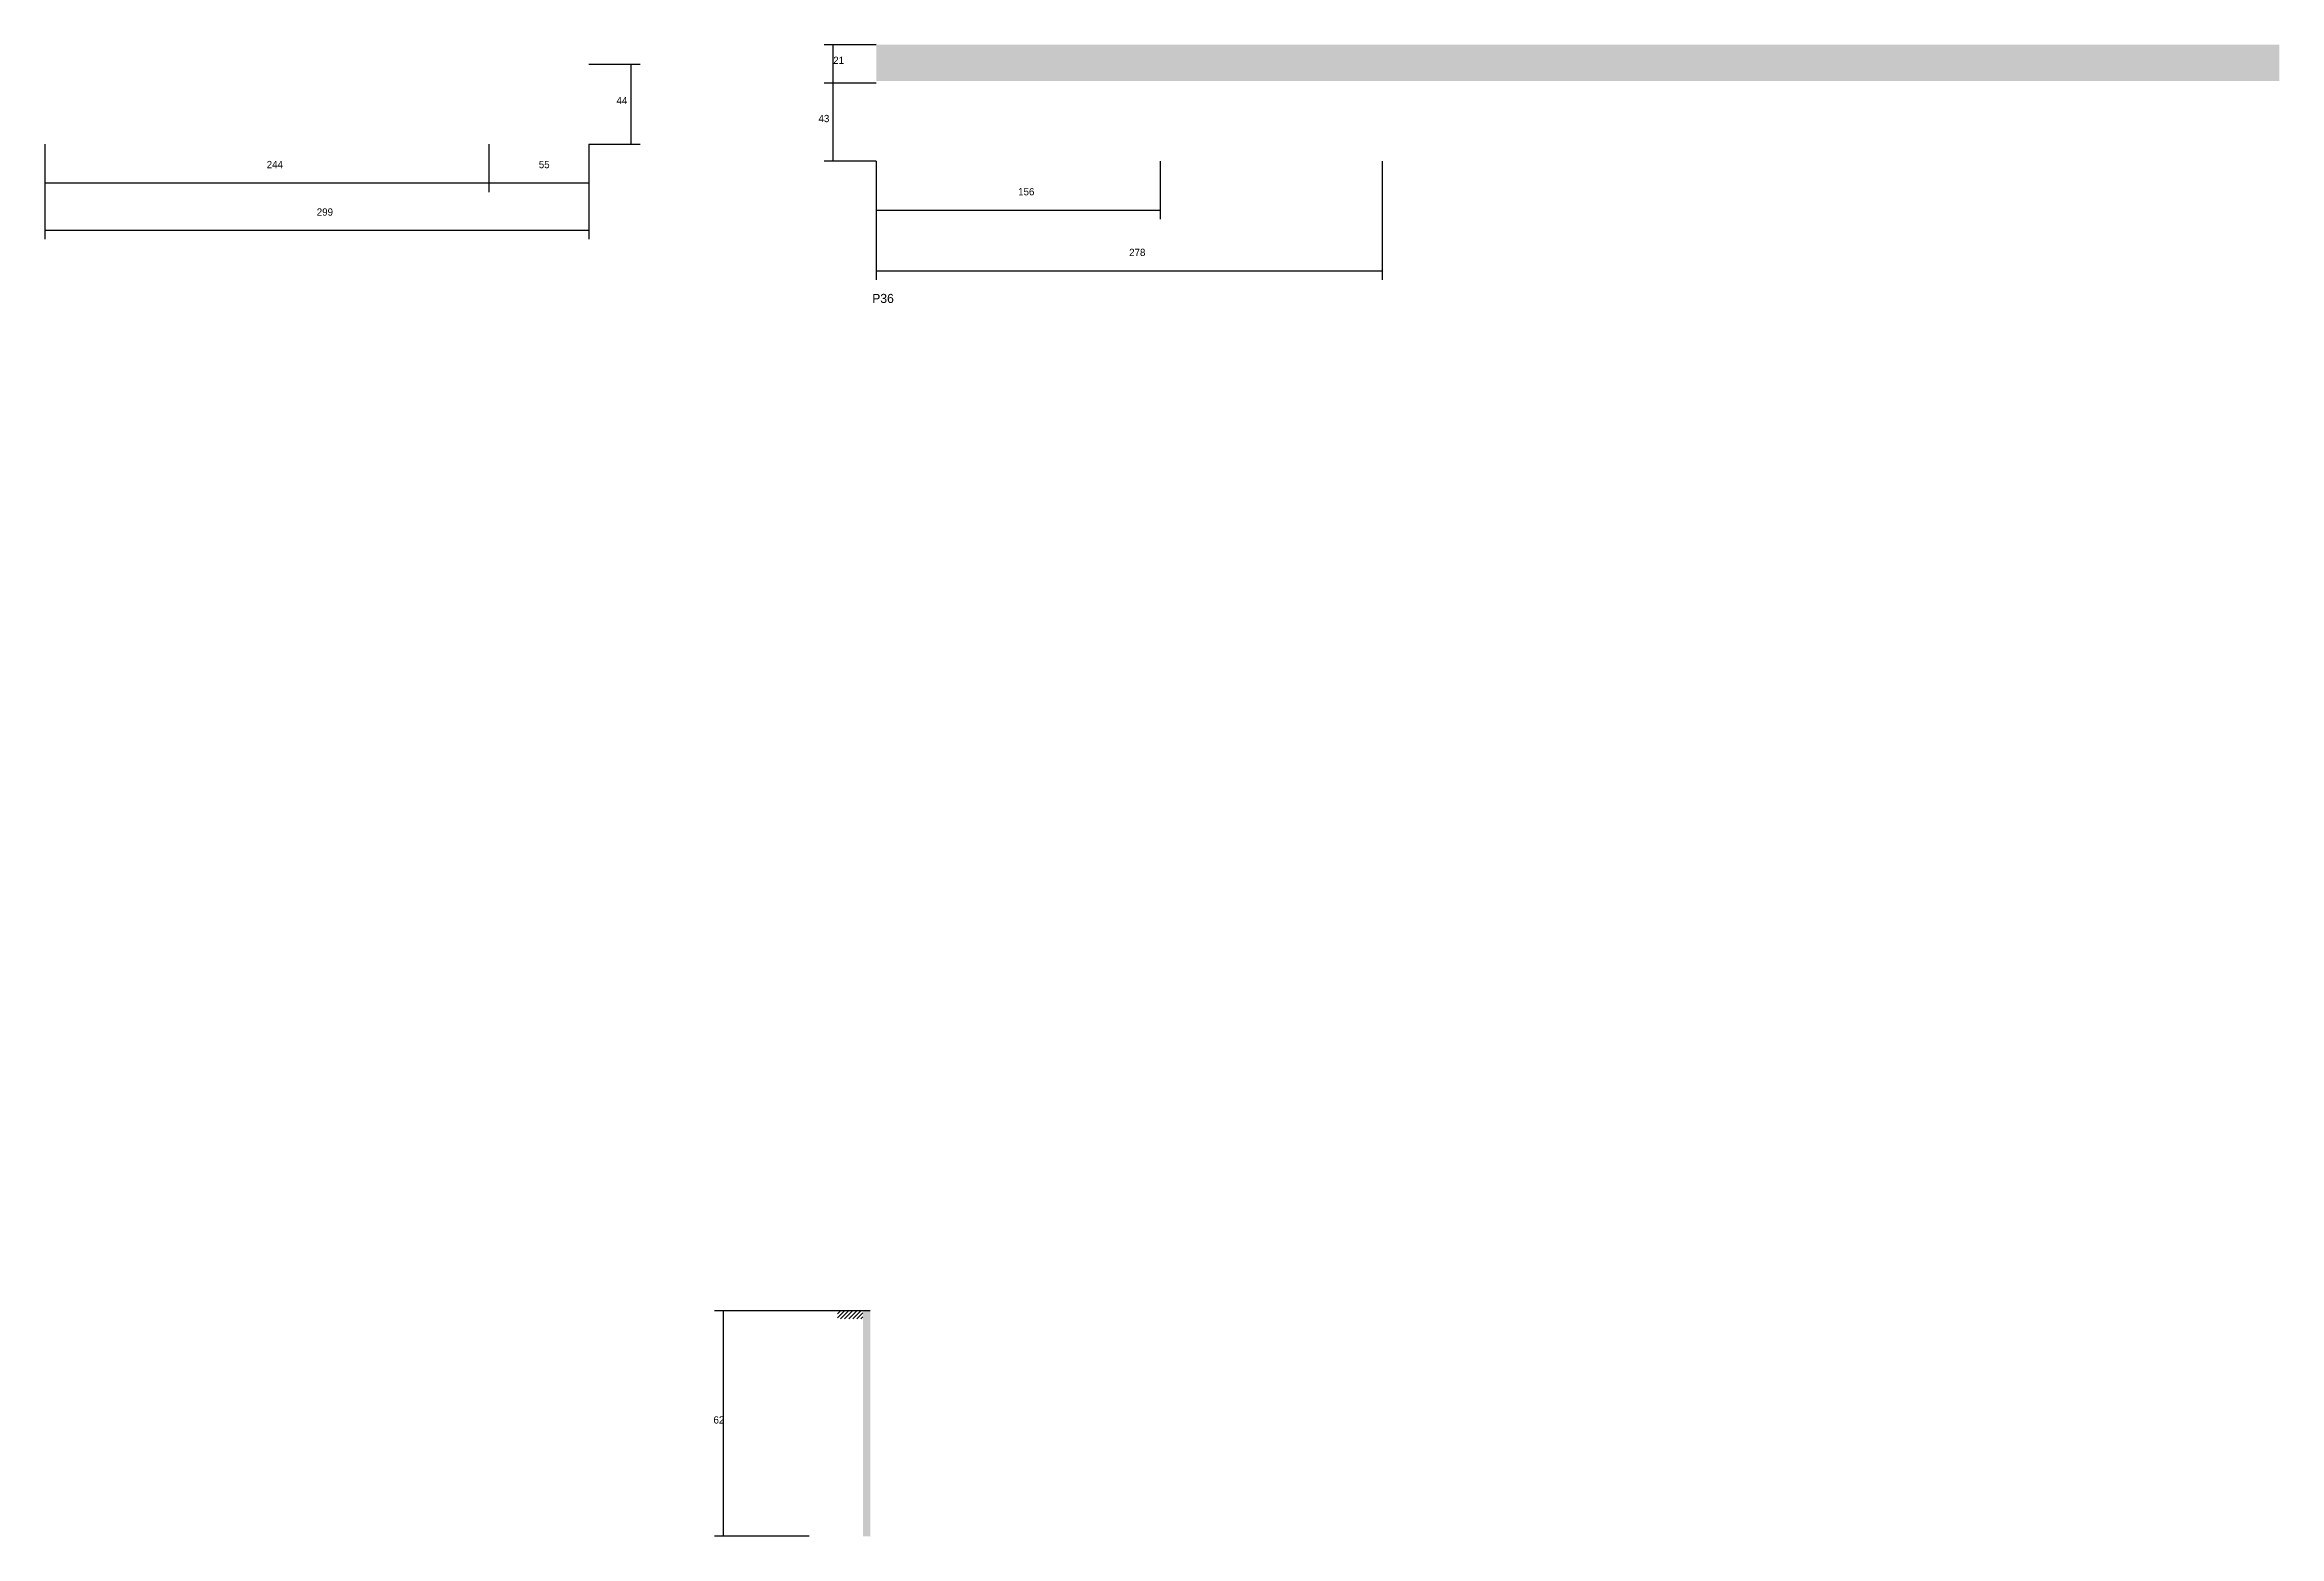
# Model space of a CAD drawing. Header units: metres. Extents: x 138861 to 140089, y 30751 to 32037.
# Drawn here: x 138861 to 140089, y 30751 to 31571 of the extents above; entities that cross this region are included whole.
import ezdxf

# ---------------------------------------------------------------- set-up
doc = ezdxf.new("R2010")
doc.units = ezdxf.units.M
for name, color, linetype in [('COTA', 2, 'Continuous'), ('Hachura', 8, 'Continuous'), ('NOMENCLATURA', 7, 'Continuous')]:
    doc.layers.add(name, color=color, linetype=linetype)

msp = doc.modelspace()

# ---------------------------------------------------------------- texts
at = {"layer": 'COTA'}
for s, p in [('21', (139294.3, 31560.5)), ('44', (139175.2, 31538.4)), ('43', (139286.2, 31528.5)), ('244', (138983, 31503.2)), ('55', (139132.5, 31503.2)), ('156', (139395.9, 31488.3)), ('299', (139010.5, 31477.1)), ('278', (139456.9, 31454.9)), ('62', (139228.5, 30813.1))]:
    msp.add_text(s, height=4, dxfattribs=at).set_placement(p)
at = {"layer": 'NOMENCLATURA'}
msp.add_text('P36', height=5, dxfattribs=at).set_placement((139315.7, 31429.1))

# ---------------------------------------------------------------- hatches: boundary and pattern name
at = {"layer": 'COTA'}
h = msp.add_hatch(dxfattribs=at)
h.set_pattern_fill('AR-CONC', scale=0.03)
h.paths.add_polyline_path([(139317.9, 31571.1), (139317.9, 31551.1), (139317.9, 31551.1), (140088.9, 31551.1), (140088.9, 31551.1), (140088.9, 31571.1), (140088.9, 31571.1), (139317.9, 31571.1)])
at = {"layer": 'Hachura'}
h = msp.add_hatch(dxfattribs=at)
h.set_pattern_fill('ANSI31', scale=0.5)
h.paths.add_polyline_path([(139310.6, 30870.7), (139310.6, 30875.1), (139310.6, 30875.1), (139296.6, 30875.1), (139296.6, 30875.1), (139296.6, 30870.7), (139296.6, 30870.7), (139310.6, 30870.7)])
h = msp.add_hatch(color=8, dxfattribs=at)
h.dxf.hatch_style = 1
h.paths.add_polyline_path([(139310.6, 30875.1), (139314.6, 30875.1), (139314.6, 30875.1), (139314.6, 30751.1), (139314.6, 30751.1), (139310.6, 30751.1), (139310.6, 30751.1), (139310.6, 30875.1)])

# ---------------------------------------------------------------- linework, layer by layer
at = {"layer": 'COTA'}
for p, q in [((139317.9, 31571.1), (139289.3, 31571.1)), ((139294.3, 31549.9), (139294.3, 31571.1)), ((139160, 31560.4), (139188.2, 31560.4)), ((139183.2, 31516.4), (139183.2, 31560.4)), ((139317.9, 31549.9), (139289.3, 31549.9)), ((139317.9, 31549.9), (139289.3, 31549.9)), ((139294.3, 31507.1), (139294.3, 31549.9)), ((138861, 31516.4), (138861, 31464.1)), ((138861, 31516.4), (138861, 31490.1)), ((139105, 31516.4), (139105, 31490.1)), ((139105, 31516.4), (139105, 31490.1)), ((139160, 31516.4), (139160, 31464.1)), ((139160, 31516.4), (139188.2, 31516.4)), ((139160, 31516.4), (139160, 31490.1)), ((139317.9, 31507.1), (139289.3, 31507.1)), ((139317.9, 31507.1), (139317.9, 31441.8)), ((139317.9, 31507.1), (139317.9, 31475.2)), ((139473.9, 31507.1), (139473.9, 31475.2)), ((139595.9, 31507.1), (139595.9, 31441.8)), ((138861, 31495.1), (139105, 31495.1)), ((139105, 31495.1), (139160, 31495.1)), ((139317.9, 31480.2), (139473.9, 31480.2)), ((138861, 31469.1), (139160, 31469.1)), ((139317.9, 31446.8), (139595.9, 31446.8)), ((139314.6, 30875.1), (139229, 30875.1)), ((139234, 30751.1), (139234, 30875.1)), ((139281, 30751.1), (139229, 30751.1))]:
    msp.add_line(p, q, dxfattribs=at)

msp.set_redraw_order([(e.dxf.handle, doc.entitydb.next_handle()) for e in msp.query("TEXT MTEXT ATTDEF DIMENSION ARC_DIMENSION")])  # texts and dimensions are drawn at this point

doc.saveas('drawing.dxf')
